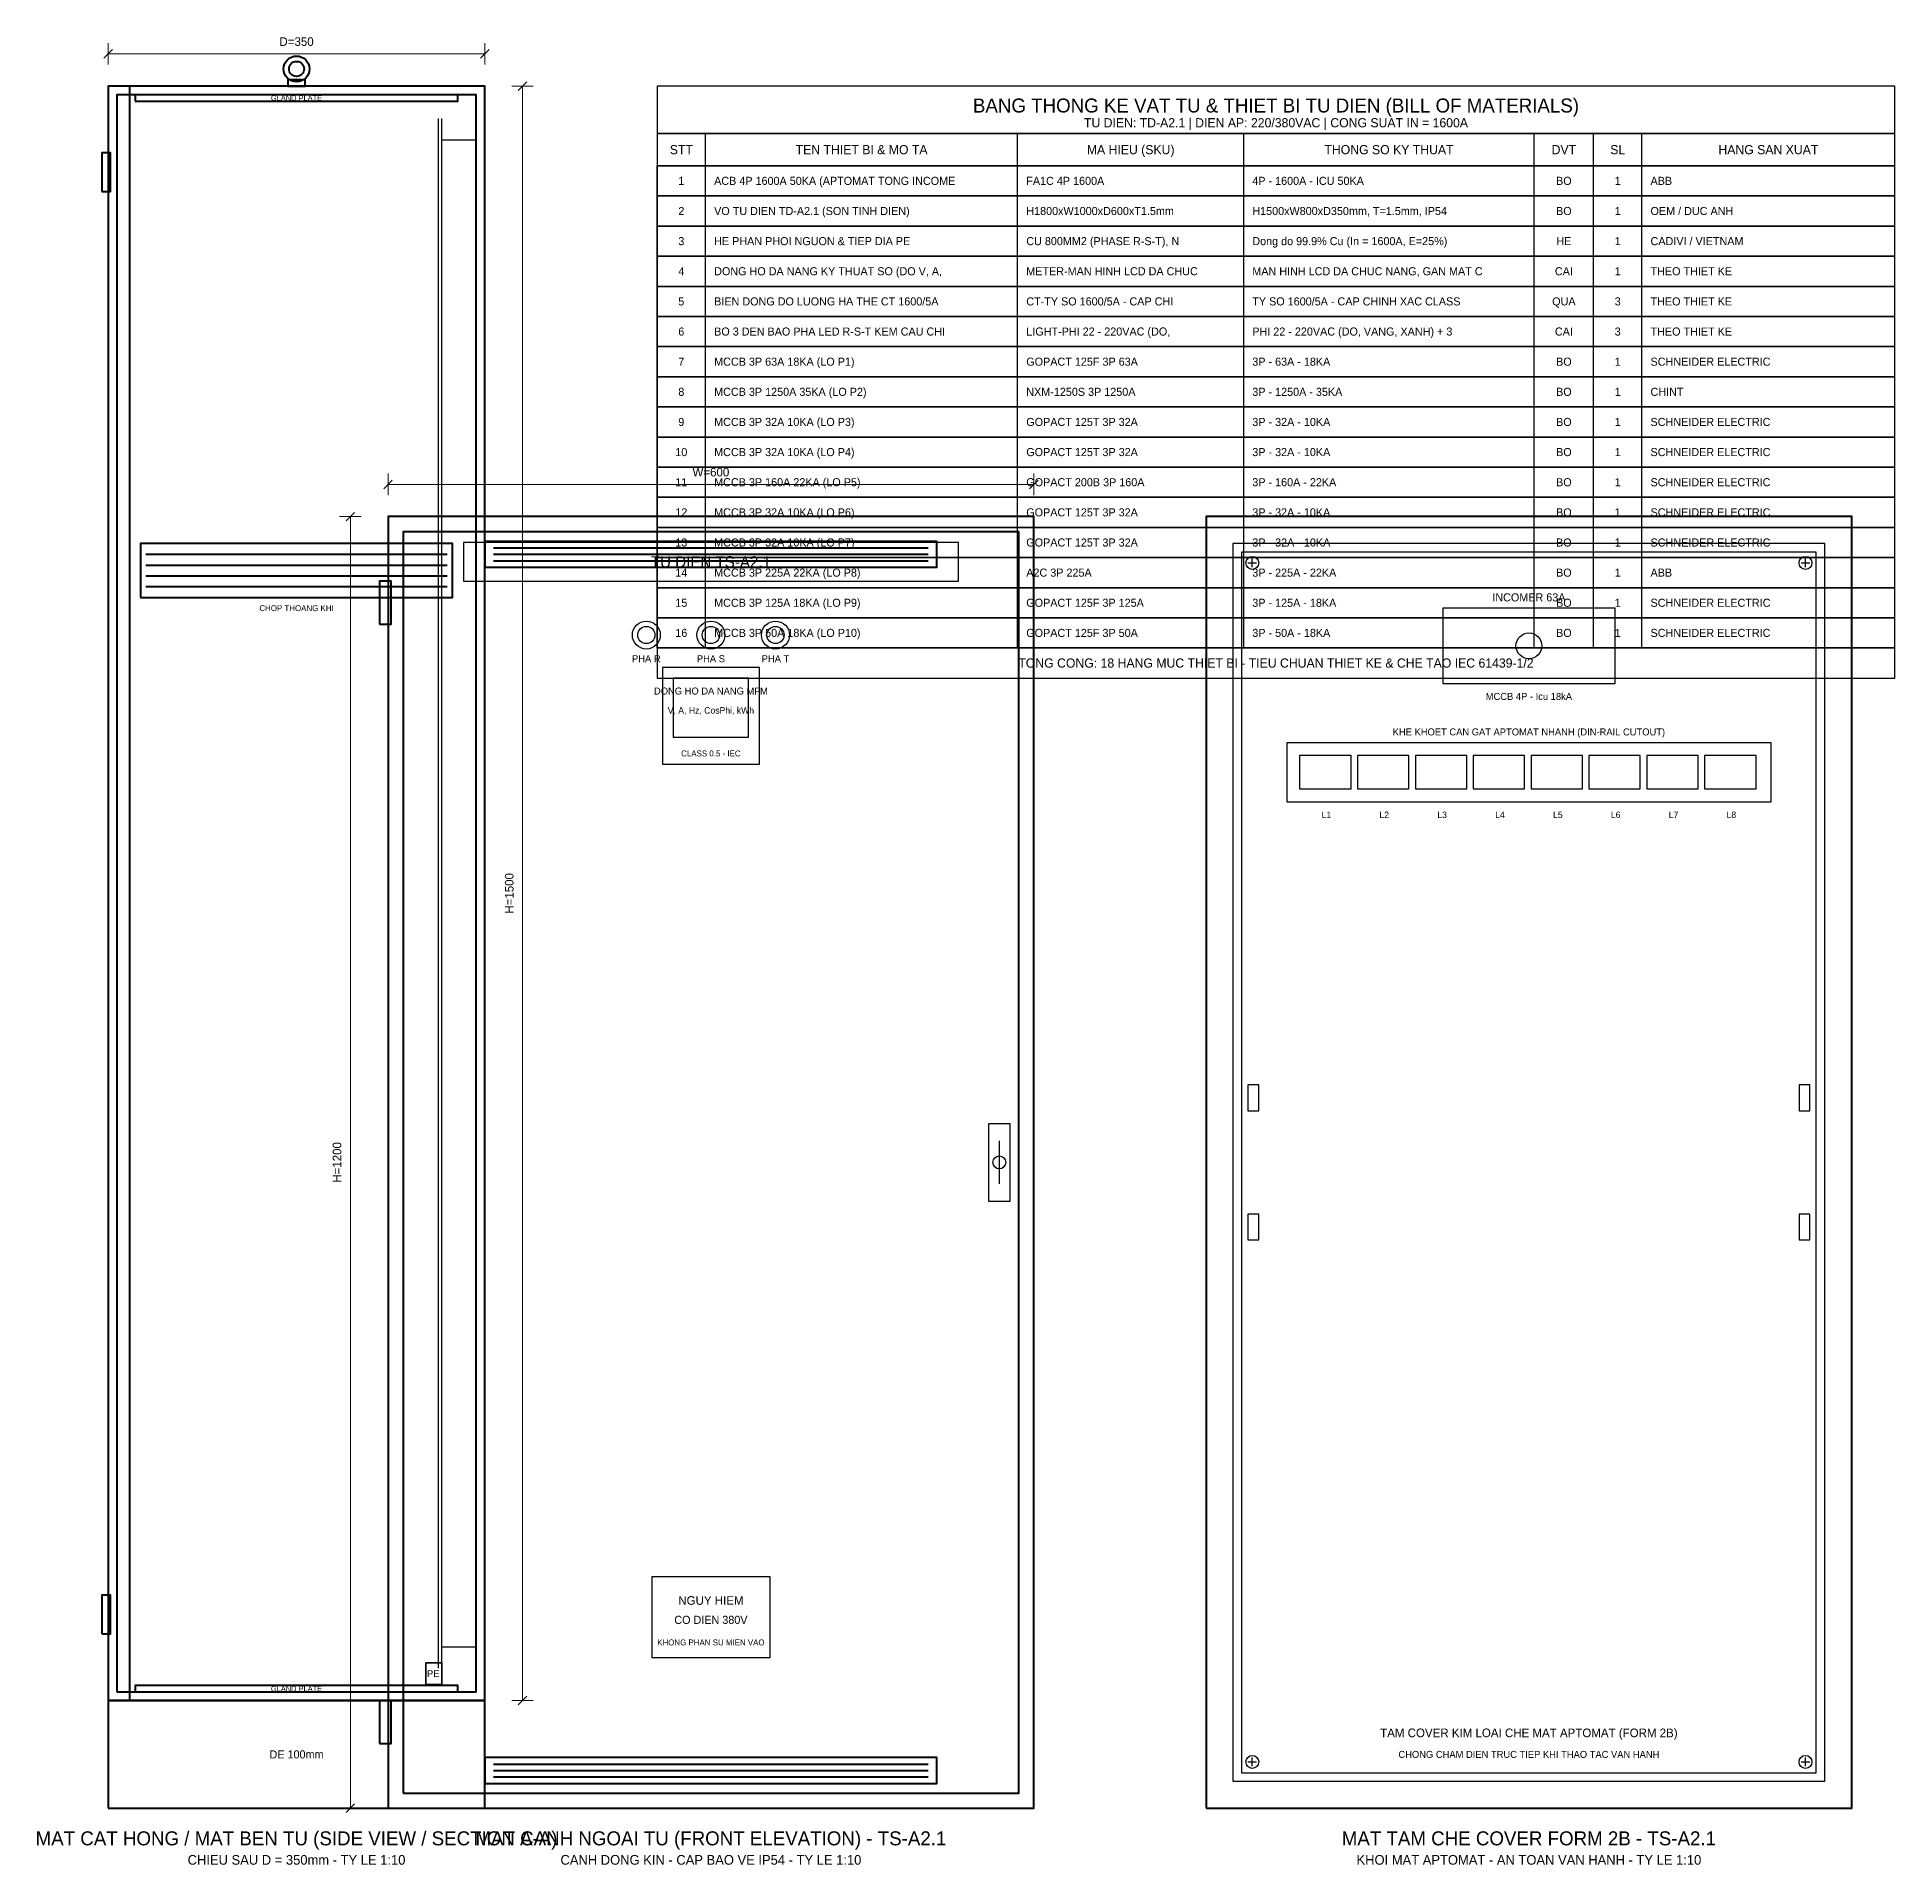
# Model space of a CAD drawing. Header units: metres. Extents: x 48 to 18260, y 45 to 1746.
# Drawn here: x 7454 to 9180, y 47 to 1746 of the extents above; entities that cross this region are included whole.
import ezdxf
from ezdxf.enums import TextEntityAlignment as Align

# ---------------------------------------------------------------- set-up
doc = ezdxf.new("R2010")
doc.units = ezdxf.units.M
for name, color, linetype, lineweight in [('0_COPPER', 3, 'Continuous', 35), ('0_DEVICES', 7, 'Continuous', 30), ('0_DIM', 1, 'Continuous', 15), ('0_DOOR_ITEMS', 1, 'Continuous', 25), ('0_FRAME', 6, 'Continuous', 40), ('0_PLATE', 4, 'Continuous', 25), ('0_TABLE', 4, 'Continuous', 25), ('0_TABLE_HDR', 2, 'Continuous', 30), ('0_TEXT', 7, 'Continuous', 20), ('0_TEXT_TITLE', 3, 'Continuous', 30)]:
    doc.layers.add(name, color=color, linetype=linetype, lineweight=lineweight)

msp = doc.modelspace()

# ---------------------------------------------------------------- texts
at = {"layer": '0_COPPER', "color": 3}
msp.add_text('PE', height=6.5, dxfattribs=at).set_placement((7822, 225), align=Align.MIDDLE_CENTER)
at = {"layer": '0_TABLE_HDR', "color": 2}
for s, height, p in [('BANG THONG KE VAT TU & THIET BI TU DIEN (BILL OF MATERIALS)', 13, (8605, 1682)), ('STT', 8.5, (8052.5, 1641)), ('TEN THIET BI & MO TA', 8.5, (8220, 1641)), ('MA HIEU (SKU)', 8.5, (8470, 1641)), ('THONG SO KY THUAT', 8.5, (8710, 1641)), ('DVT', 8.5, (8872.5, 1641)), ('SL', 8.5, (8922.5, 1641)), ('HANG SAN XUAT', 8.5, (9062.5, 1641)), ('TONG CONG: 18 HANG MUC THIET BI - TIEU CHUAN THIET KE & CHE TAO IEC 61439-1/2', 8.5, (8605, 1164))]:
    msp.add_text(s, height=height, dxfattribs=at).set_placement(p, align=Align.MIDDLE_CENTER)
at = {"layer": '0_TEXT', "color": 1}
for s, p in [('D=350', (7695, 1735)), ('W=600', (8080, 1335))]:
    msp.add_text(s, height=8, dxfattribs=at).set_placement(p, align=Align.BOTTOM_CENTER)
at = {"layer": '0_TEXT'}
for s, height, p in [('GLAND PLATE', 5, (7695, 1689)), ('TU DIEN: TD-A2.1 | DIEN AP: 220/380VAC | CONG SUAT IN = 1600A', 8.5, (8605, 1666)), ('CHOP THOANG KHI', 5.5, (7695, 1215)), ('V, A, Hz, CosPhi, kWh', 6, (8080, 1120)), ('MCCB 4P - Icu 18kA', 6.5, (8840, 1133)), ('KHE KHOET CAN GAT APTOMAT NHANH (DIN-RAIL CUTOUT)', 6.5, (8840, 1100)), ('CLASS 0.5 - IEC', 5.5, (8080, 1080)), ('GLAND PLATE', 5, (7695, 211)), ('DE 100mm', 7.5, (7695, 150)), ('CHONG CHAM DIEN TRUC TIEP KHI THAO TAC VAN HANH', 6.5, (8840, 150)), ('CHIEU SAU D = 350mm - TY LE 1:10', 9, (7695, 52)), ('CANH DONG KIN - CAP BAO VE IP54 - TY LE 1:10', 9, (8080, 52)), ('KHOI MAT APTOMAT - AN TOAN VAN HANH - TY LE 1:10', 9, (8840, 52))]:
    msp.add_text(s, height=height, dxfattribs=at).set_placement(p, align=Align.MIDDLE_CENTER)
at = {"layer": '0_TEXT', "color": 7}
for s, p in [('1', (8052.5, 1612)), ('BO', (8872.5, 1612)), ('1', (8922.5, 1612)), ('2', (8052.5, 1584)), ('BO', (8872.5, 1584)), ('1', (8922.5, 1584)), ('3', (8052.5, 1556)), ('HE', (8872.5, 1556)), ('1', (8922.5, 1556)), ('4', (8052.5, 1528)), ('CAI', (8872.5, 1528)), ('1', (8922.5, 1528)), ('5', (8052.5, 1500)), ('QUA', (8872.5, 1500)), ('3', (8922.5, 1500)), ('6', (8052.5, 1472)), ('CAI', (8872.5, 1472)), ('3', (8922.5, 1472)), ('7', (8052.5, 1444)), ('BO', (8872.5, 1444)), ('1', (8922.5, 1444)), ('8', (8052.5, 1416)), ('BO', (8872.5, 1416)), ('1', (8922.5, 1416)), ('9', (8052.5, 1388)), ('BO', (8872.5, 1388)), ('1', (8922.5, 1388)), ('10', (8052.5, 1360)), ('BO', (8872.5, 1360)), ('1', (8922.5, 1360)), ('11', (8052.5, 1332)), ('BO', (8872.5, 1332)), ('1', (8922.5, 1332)), ('12', (8052.5, 1304)), ('BO', (8872.5, 1304)), ('1', (8922.5, 1304)), ('13', (8052.5, 1276)), ('BO', (8872.5, 1276)), ('1', (8922.5, 1276)), ('14', (8052.5, 1248)), ('BO', (8872.5, 1248)), ('1', (8922.5, 1248)), ('15', (8052.5, 1220)), ('BO', (8872.5, 1220)), ('1', (8922.5, 1220)), ('16', (8052.5, 1192)), ('BO', (8872.5, 1192)), ('1', (8922.5, 1192))]:
    msp.add_text(s, height=7.5, dxfattribs=at).set_placement(p, align=Align.MIDDLE_CENTER)
for s, p in [('ACB 4P 1600A 50KA (APTOMAT TONG INCOME', (8083, 1612)), ('FA1C 4P 1600A', (8373, 1612)), ('4P - 1600A - ICU 50KA', (8583, 1612)), ('VO TU DIEN TD-A2.1 (SON TINH DIEN)', (8083, 1584)), ('H1800xW1000xD600xT1.5mm', (8373, 1584)), ('H1500xW800xD350mm, T=1.5mm, IP54', (8583, 1584)), ('HE PHAN PHOI NGUON & TIEP DIA PE', (8083, 1556)), ('CU 800MM2 (PHASE R-S-T), N', (8373, 1556)), ('Dong do 99.9% Cu (In = 1600A, E=25%)', (8583, 1556)), ('DONG HO DA NANG KY THUAT SO (DO V, A, ', (8083, 1528)), ('METER-MAN HINH LCD DA CHUC', (8373, 1528)), ('MAN HINH LCD DA CHUC NANG, GAN MAT C', (8583, 1528)), ('BIEN DONG DO LUONG HA THE CT 1600/5A', (8083, 1500)), ('CT-TY SO 1600/5A - CAP CHI', (8373, 1500)), ('TY SO 1600/5A - CAP CHINH XAC CLASS ', (8583, 1500)), ('BO 3 DEN BAO PHA LED R-S-T KEM CAU CHI', (8083, 1472)), ('LIGHT-PHI 22 - 220VAC (DO,', (8373, 1472)), ('PHI 22 - 220VAC (DO, VANG, XANH) + 3', (8583, 1472)), ('MCCB 3P 63A 18KA (LO P1)', (8083, 1444)), ('GOPACT 125F 3P 63A', (8373, 1444)), ('3P - 63A - 18KA', (8583, 1444)), ('MCCB 3P 1250A 35KA (LO P2)', (8083, 1416)), ('NXM-1250S 3P 1250A', (8373, 1416)), ('3P - 1250A - 35KA', (8583, 1416)), ('MCCB 3P 32A 10KA (LO P3)', (8083, 1388)), ('GOPACT 125T 3P 32A', (8373, 1388)), ('3P - 32A - 10KA', (8583, 1388)), ('MCCB 3P 32A 10KA (LO P4)', (8083, 1360)), ('GOPACT 125T 3P 32A', (8373, 1360)), ('3P - 32A - 10KA', (8583, 1360)), ('MCCB 3P 160A 22KA (LO P5)', (8083, 1332)), ('GOPACT 200B 3P 160A', (8373, 1332)), ('3P - 160A - 22KA', (8583, 1332)), ('MCCB 3P 32A 10KA (LO P6)', (8083, 1304)), ('GOPACT 125T 3P 32A', (8373, 1304)), ('3P - 32A - 10KA', (8583, 1304)), ('MCCB 3P 32A 10KA (LO P7)', (8083, 1276)), ('GOPACT 125T 3P 32A', (8373, 1276)), ('3P - 32A - 10KA', (8583, 1276)), ('MCCB 3P 225A 22KA (LO P8)', (8083, 1248)), ('A2C 3P 225A', (8373, 1248)), ('3P - 225A - 22KA', (8583, 1248)), ('MCCB 3P 125A 18KA (LO P9)', (8083, 1220)), ('GOPACT 125F 3P 125A', (8373, 1220)), ('3P - 125A - 18KA', (8583, 1220)), ('MCCB 3P 50A 18KA (LO P10)', (8083, 1192)), ('GOPACT 125F 3P 50A', (8373, 1192)), ('3P - 50A - 18KA', (8583, 1192))]:
    msp.add_text(s, height=7.5, dxfattribs=at).set_placement(p, align=Align.MIDDLE_LEFT)
at = {"layer": '0_TEXT', "color": 3}
for s, p in [('ABB', (8953, 1612)), ('OEM / DUC ANH', (8953, 1584)), ('CADIVI / VIETNAM', (8953, 1556)), ('THEO THIET KE', (8953, 1528)), ('THEO THIET KE', (8953, 1500)), ('THEO THIET KE', (8953, 1472)), ('SCHNEIDER ELECTRIC', (8953, 1444)), ('CHINT', (8953, 1416)), ('SCHNEIDER ELECTRIC', (8953, 1388)), ('SCHNEIDER ELECTRIC', (8953, 1360)), ('SCHNEIDER ELECTRIC', (8953, 1332)), ('SCHNEIDER ELECTRIC', (8953, 1304)), ('SCHNEIDER ELECTRIC', (8953, 1276)), ('ABB', (8953, 1248)), ('SCHNEIDER ELECTRIC', (8953, 1220)), ('SCHNEIDER ELECTRIC', (8953, 1192))]:
    msp.add_text(s, height=7.5, dxfattribs=at).set_placement(p, align=Align.MIDDLE_LEFT)
at = {"layer": '0_TEXT', "color": 1}
msp.add_text('PHA R', height=6.5, dxfattribs=at).set_placement((8020, 1168), align=Align.MIDDLE_CENTER)
at = {"layer": '0_TEXT', "color": 2}
for s, height, p in [('PHA S', 6.5, (8080, 1168)), ('KHONG PHAN SU MIEN VAO', 5.5, (8080, 254))]:
    msp.add_text(s, height=height, dxfattribs=at).set_placement(p, align=Align.MIDDLE_CENTER)
at = {"layer": '0_TEXT', "color": 3}
msp.add_text('PHA T', height=6.5, dxfattribs=at).set_placement((8140, 1168), align=Align.MIDDLE_CENTER)
at = {"layer": '0_TEXT', "color": 1}
for s, p in [('H=1500', (7899, 950)), ('H=1200', (7739, 700))]:
    msp.add_text(s, height=8, rotation=90, dxfattribs=at).set_placement(p, align=Align.BOTTOM_CENTER)
at = {"layer": '0_TEXT_TITLE', "color": 3}
for s, height, p in [('TU DIEN TS-A2.1', 10.5, (8080, 1258)), ('INCOMER 63A', 7.5, (8840, 1225)), ('DONG HO DA NANG MFM', 6.5, (8080, 1138)), ('L1', 6, (8651.9, 1023)), ('L2', 6, (8705.6, 1023)), ('L3', 6, (8759.4, 1023)), ('L4', 6, (8813.1, 1023)), ('L5', 6, (8866.9, 1023)), ('L6', 6, (8920.6, 1023)), ('L7', 6, (8974.4, 1023)), ('L8', 6, (9028.1, 1023)), ('TAM COVER KIM LOAI CHE MAT APTOMAT (FORM 2B)', 8, (8840, 170))]:
    msp.add_text(s, height=height, dxfattribs=at).set_placement(p, align=Align.MIDDLE_CENTER)
at = {"layer": '0_TEXT_TITLE', "color": 1}
for s, height, p in [('NGUY HIEM', 8, (8080, 293)), ('CO DIEN 380V', 7.5, (8080, 275))]:
    msp.add_text(s, height=height, dxfattribs=at).set_placement(p, align=Align.MIDDLE_CENTER)
at = {"layer": '0_TEXT_TITLE'}
for s, p in [('MAT CAT HONG / MAT BEN TU (SIDE VIEW / SECTION A-A)', (7695, 72)), ('MAT CANH NGOAI TU (FRONT ELEVATION) - TS-A2.1', (8080, 72)), ('MAT TAM CHE COVER FORM 2B - TS-A2.1', (8840, 72))]:
    msp.add_text(s, height=13, dxfattribs=at).set_placement(p, align=Align.MIDDLE_CENTER)

# ---------------------------------------------------------------- linework, layer by layer
at = {"layer": '0_COPPER', "color": 3}
msp.add_lwpolyline([(7815, 215), (7830, 215), (7830, 235), (7815, 235), (7815, 215)], close=True, dxfattribs=at)
at = {"layer": '0_DEVICES'}
msp.add_line((8348, 680), (8348, 720), dxfattribs=at)
for points in [[(8760, 1145), (8920, 1145), (8920, 1215), (8760, 1215), (8760, 1145)], [(8615, 1035), (9065, 1035), (9065, 1090), (8615, 1090), (8615, 1035)], [(8627, 1047), (8674.8, 1047), (8674.8, 1078), (8627, 1078), (8627, 1047)], [(8680.8, 1047), (8728.5, 1047), (8728.5, 1078), (8680.8, 1078), (8680.8, 1047)], [(8734.5, 1047), (8782.2, 1047), (8782.2, 1078), (8734.5, 1078), (8734.5, 1047)], [(8788.2, 1047), (8836, 1047), (8836, 1078), (8788.2, 1078), (8788.2, 1047)], [(8842, 1047), (8889.8, 1047), (8889.8, 1078), (8842, 1078), (8842, 1047)], [(8895.8, 1047), (8943.5, 1047), (8943.5, 1078), (8895.8, 1078), (8895.8, 1047)], [(8949.5, 1047), (8997.2, 1047), (8997.2, 1078), (8949.5, 1078), (8949.5, 1047)], [(9003.2, 1047), (9051, 1047), (9051, 1078), (9003.2, 1078), (9003.2, 1047)], [(8579, 748), (8589, 748), (8589, 772), (8579, 772), (8579, 748)], [(9091, 748), (9101, 748), (9101, 772), (9091, 772), (9091, 748)], [(8338, 664), (8358, 664), (8358, 736), (8338, 736), (8338, 664)], [(8579, 628), (8589, 628), (8589, 652), (8579, 652), (8579, 628)], [(9091, 628), (9101, 628), (9101, 652), (9091, 652), (9091, 628)]]:
    msp.add_lwpolyline(points, close=True, dxfattribs=at)
for centre, radius in [((8840, 1180), 12), ((8348, 700), 6)]:
    msp.add_circle(centre, radius, dxfattribs=at)
at = {"layer": '0_DIM', "color": 1}
for p, q in [((7516, 1726), (7524, 1734)), ((7520, 1720), (7520, 1740)), ((7520, 1730), (7870, 1730)), ((7866, 1726), (7874, 1734)), ((7870, 1720), (7870, 1740)), ((7895, 1700), (7915, 1700)), ((7901, 1696), (7909, 1704)), ((7905, 200), (7905, 1700)), ((7776, 1326), (7784, 1334)), ((7780, 1320), (7780, 1340)), ((7780, 1330), (8380, 1330)), ((8376, 1326), (8384, 1334)), ((8380, 1320), (8380, 1340)), ((7735, 1300), (7755, 1300)), ((7741, 1296), (7749, 1304)), ((7745, 100), (7745, 1300)), ((7895, 200), (7915, 200)), ((7901, 196), (7909, 204)), ((7741, 96), (7749, 104)), ((7735, 100), (7755, 100))]:
    msp.add_line(p, q, dxfattribs=at)
at = {"layer": '0_DOOR_ITEMS', "color": 7}
msp.add_lwpolyline([(8035, 1070), (8125, 1070), (8125, 1160), (8035, 1160), (8035, 1070)], close=True, dxfattribs=at)
at = {"layer": '0_DOOR_ITEMS', "color": 4}
msp.add_lwpolyline([(8045, 1095), (8115, 1095), (8115, 1150), (8045, 1150), (8045, 1095)], close=True, dxfattribs=at)
at = {"layer": '0_DOOR_ITEMS', "color": 2}
msp.add_lwpolyline([(8025, 240), (8135, 240), (8135, 315), (8025, 315), (8025, 240)], close=True, dxfattribs=at)
at = {"layer": '0_DOOR_ITEMS', "color": 1}
for radius in [13, 8]:
    msp.add_circle((8020, 1190), radius, dxfattribs=at)
at = {"layer": '0_DOOR_ITEMS', "color": 2}
for radius in [13, 8]:
    msp.add_circle((8080, 1190), radius, dxfattribs=at)
at = {"layer": '0_DOOR_ITEMS', "color": 3}
for radius in [13, 8]:
    msp.add_circle((8140, 1190), radius, dxfattribs=at)
at = {"layer": '0_FRAME'}
for p, q in [((7555, 1265), (7835, 1265)), ((7878, 1271), (8282, 1271)), ((7878, 1265), (8282, 1265)), ((7555, 1255), (7835, 1255)), ((7555, 1245), (7835, 1245)), ((7878, 1259), (8282, 1259)), ((7555, 1235), (7835, 1235)), ((7878, 141), (8282, 141)), ((7878, 135), (8282, 135)), ((7878, 129), (8282, 129))]:
    msp.add_line(p, q, dxfattribs=at)
for points in [[(7520, 200), (7870, 200), (7870, 1700), (7520, 1700), (7520, 200)], [(7520, 200), (7540, 200), (7540, 1700), (7520, 1700), (7520, 200)], [(7528, 208), (7862, 208), (7862, 1692), (7528, 1692), (7528, 208)], [(7545, 1686), (7845, 1686), (7845, 1692), (7545, 1692), (7545, 1686)], [(7687, 1700), (7703, 1700), (7703, 1706), (7687, 1706), (7687, 1700)], [(7514, 1602), (7522, 1602), (7522, 1638), (7514, 1638), (7514, 1602)], [(7780, 100), (8380, 100), (8380, 1300), (7780, 1300), (7780, 100)], [(8540, 100), (9140, 100), (9140, 1300), (8540, 1300), (8540, 100)], [(7794, 114), (8366, 114), (8366, 1286), (7794, 1286), (7794, 114)], [(7550, 1225), (7840, 1225), (7840, 1275), (7550, 1275), (7550, 1225)], [(7870, 1253), (8290, 1253), (8290, 1277), (7870, 1277), (7870, 1253)], [(7772, 1200), (7783, 1200), (7783, 1240), (7772, 1240), (7772, 1200)], [(7514, 262), (7522, 262), (7522, 298), (7514, 298), (7514, 262)], [(7545, 208), (7845, 208), (7845, 214), (7545, 214), (7545, 208)], [(7520, 100), (7870, 100), (7870, 200), (7520, 200), (7520, 100)], [(7772, 160), (7783, 160), (7783, 200), (7772, 200), (7772, 160)], [(7870, 123), (8290, 123), (8290, 147), (7870, 147), (7870, 123)]]:
    msp.add_lwpolyline(points, close=True, dxfattribs=at)
for radius in [12, 7]:
    msp.add_circle((7695, 1716), radius, dxfattribs=at)
at = {"layer": '0_PLATE', "color": 4}
for p, q in [((7827, 230), (7827, 1670)), ((7830, 230), (7830, 1670)), ((7830, 1650), (7862, 1650)), ((8583, 1253), (8583, 1261)), ((9097, 1253), (9097, 1261)), ((8579, 1257), (8587, 1257)), ((9093, 1257), (9101, 1257)), ((7830, 250), (7862, 250)), ((8579, 143), (8587, 143)), ((8583, 139), (8583, 147)), ((9093, 143), (9101, 143)), ((9097, 139), (9097, 147))]:
    msp.add_line(p, q, dxfattribs=at)
for points in [[(7850, 1240), (8310, 1240), (8310, 1276), (7850, 1276), (7850, 1240)], [(8565, 125), (9115, 125), (9115, 1275), (8565, 1275), (8565, 125)], [(8573, 133), (9107, 133), (9107, 1267), (8573, 1267), (8573, 133)]]:
    msp.add_lwpolyline(points, close=True, dxfattribs=at)
for centre in [(8583, 1257), (9097, 1257), (8583, 143), (9097, 143)]:
    msp.add_circle(centre, 6, dxfattribs=at)
at = {"layer": '0_TABLE', "color": 4}
for p, q in [((8075, 1626), (8075, 1656)), ((8365, 1626), (8365, 1656)), ((8575, 1626), (8575, 1656)), ((8845, 1626), (8845, 1656)), ((8900, 1626), (8900, 1656)), ((8945, 1626), (8945, 1656)), ((8030, 1598), (8030, 1626)), ((8075, 1598), (8075, 1626)), ((8365, 1598), (8365, 1626)), ((8575, 1598), (8575, 1626)), ((8845, 1598), (8845, 1626)), ((8900, 1598), (8900, 1626)), ((8945, 1598), (8945, 1626)), ((8030, 1570), (8030, 1598)), ((8075, 1570), (8075, 1598)), ((8365, 1570), (8365, 1598)), ((8575, 1570), (8575, 1598)), ((8845, 1570), (8845, 1598)), ((8900, 1570), (8900, 1598)), ((8945, 1570), (8945, 1598)), ((8030, 1542), (8030, 1570)), ((8075, 1542), (8075, 1570)), ((8365, 1542), (8365, 1570)), ((8575, 1542), (8575, 1570)), ((8845, 1542), (8845, 1570)), ((8900, 1542), (8900, 1570)), ((8945, 1542), (8945, 1570)), ((8030, 1514), (8030, 1542)), ((8075, 1514), (8075, 1542)), ((8365, 1514), (8365, 1542)), ((8575, 1514), (8575, 1542)), ((8845, 1514), (8845, 1542)), ((8900, 1514), (8900, 1542)), ((8945, 1514), (8945, 1542)), ((8030, 1486), (8030, 1514)), ((8075, 1486), (8075, 1514)), ((8365, 1486), (8365, 1514)), ((8575, 1486), (8575, 1514)), ((8845, 1486), (8845, 1514)), ((8900, 1486), (8900, 1514)), ((8945, 1486), (8945, 1514)), ((8030, 1458), (8030, 1486)), ((8075, 1458), (8075, 1486)), ((8365, 1458), (8365, 1486)), ((8575, 1458), (8575, 1486)), ((8845, 1458), (8845, 1486)), ((8900, 1458), (8900, 1486)), ((8945, 1458), (8945, 1486)), ((8030, 1430), (8030, 1458)), ((8075, 1430), (8075, 1458)), ((8365, 1430), (8365, 1458)), ((8575, 1430), (8575, 1458)), ((8845, 1430), (8845, 1458)), ((8900, 1430), (8900, 1458)), ((8945, 1430), (8945, 1458)), ((8030, 1402), (8030, 1430)), ((8075, 1402), (8075, 1430)), ((8365, 1402), (8365, 1430)), ((8575, 1402), (8575, 1430)), ((8845, 1402), (8845, 1430)), ((8900, 1402), (8900, 1430)), ((8945, 1402), (8945, 1430)), ((8030, 1374), (8030, 1402)), ((8075, 1374), (8075, 1402)), ((8365, 1374), (8365, 1402)), ((8575, 1374), (8575, 1402)), ((8845, 1374), (8845, 1402)), ((8900, 1374), (8900, 1402)), ((8945, 1374), (8945, 1402)), ((8030, 1346), (8030, 1374)), ((8075, 1346), (8075, 1374)), ((8365, 1346), (8365, 1374)), ((8575, 1346), (8575, 1374)), ((8845, 1346), (8845, 1374)), ((8900, 1346), (8900, 1374)), ((8945, 1346), (8945, 1374)), ((8030, 1318), (8030, 1346)), ((8075, 1318), (8075, 1346)), ((8365, 1318), (8365, 1346)), ((8575, 1318), (8575, 1346)), ((8845, 1318), (8845, 1346)), ((8900, 1318), (8900, 1346)), ((8945, 1318), (8945, 1346)), ((8030, 1290), (8030, 1318)), ((8075, 1290), (8075, 1318)), ((8365, 1290), (8365, 1318)), ((8575, 1290), (8575, 1318)), ((8845, 1290), (8845, 1318)), ((8900, 1290), (8900, 1318)), ((8945, 1290), (8945, 1318)), ((8030, 1262), (8030, 1290)), ((8075, 1262), (8075, 1290)), ((8365, 1262), (8365, 1290)), ((8575, 1262), (8575, 1290)), ((8845, 1262), (8845, 1290)), ((8900, 1262), (8900, 1290)), ((8945, 1262), (8945, 1290)), ((8030, 1234), (8030, 1262)), ((8075, 1234), (8075, 1262)), ((8365, 1234), (8365, 1262)), ((8575, 1234), (8575, 1262)), ((8845, 1234), (8845, 1262)), ((8900, 1234), (8900, 1262)), ((8945, 1234), (8945, 1262)), ((8030, 1206), (8030, 1234)), ((8075, 1206), (8075, 1234)), ((8365, 1206), (8365, 1234)), ((8575, 1206), (8575, 1234)), ((8845, 1206), (8845, 1234)), ((8900, 1206), (8900, 1234)), ((8945, 1206), (8945, 1234)), ((8030, 1178), (8030, 1206)), ((8075, 1178), (8075, 1206)), ((8365, 1178), (8365, 1206)), ((8575, 1178), (8575, 1206)), ((8845, 1178), (8845, 1206)), ((8900, 1178), (8900, 1206)), ((8945, 1178), (8945, 1206))]:
    msp.add_line(p, q, dxfattribs=at)
for points in [[(8030, 1656), (9180, 1656), (9180, 1700), (8030, 1700), (8030, 1656)], [(8030, 1626), (9180, 1626), (9180, 1656), (8030, 1656), (8030, 1626)], [(8030, 1598), (9180, 1598), (9180, 1626), (8030, 1626), (8030, 1598)], [(8030, 1570), (9180, 1570), (9180, 1598), (8030, 1598), (8030, 1570)], [(8030, 1542), (9180, 1542), (9180, 1570), (8030, 1570), (8030, 1542)], [(8030, 1514), (9180, 1514), (9180, 1542), (8030, 1542), (8030, 1514)], [(8030, 1486), (9180, 1486), (9180, 1514), (8030, 1514), (8030, 1486)], [(8030, 1458), (9180, 1458), (9180, 1486), (8030, 1486), (8030, 1458)], [(8030, 1430), (9180, 1430), (9180, 1458), (8030, 1458), (8030, 1430)], [(8030, 1402), (9180, 1402), (9180, 1430), (8030, 1430), (8030, 1402)], [(8030, 1374), (9180, 1374), (9180, 1402), (8030, 1402), (8030, 1374)], [(8030, 1346), (9180, 1346), (9180, 1374), (8030, 1374), (8030, 1346)], [(8030, 1318), (9180, 1318), (9180, 1346), (8030, 1346), (8030, 1318)], [(8030, 1290), (9180, 1290), (9180, 1318), (8030, 1318), (8030, 1290)], [(8030, 1262), (9180, 1262), (9180, 1290), (8030, 1290), (8030, 1262)], [(8030, 1234), (9180, 1234), (9180, 1262), (8030, 1262), (8030, 1234)], [(8030, 1206), (9180, 1206), (9180, 1234), (8030, 1234), (8030, 1206)], [(8030, 1178), (9180, 1178), (9180, 1206), (8030, 1206), (8030, 1178)], [(8030, 1150), (9180, 1150), (9180, 1178), (8030, 1178), (8030, 1150)]]:
    msp.add_lwpolyline(points, close=True, dxfattribs=at)

msp.set_redraw_order([(e.dxf.handle, doc.entitydb.next_handle()) for e in msp.query("TEXT MTEXT ATTDEF DIMENSION ARC_DIMENSION")])  # texts and dimensions are drawn at this point

doc.saveas('drawing.dxf')
